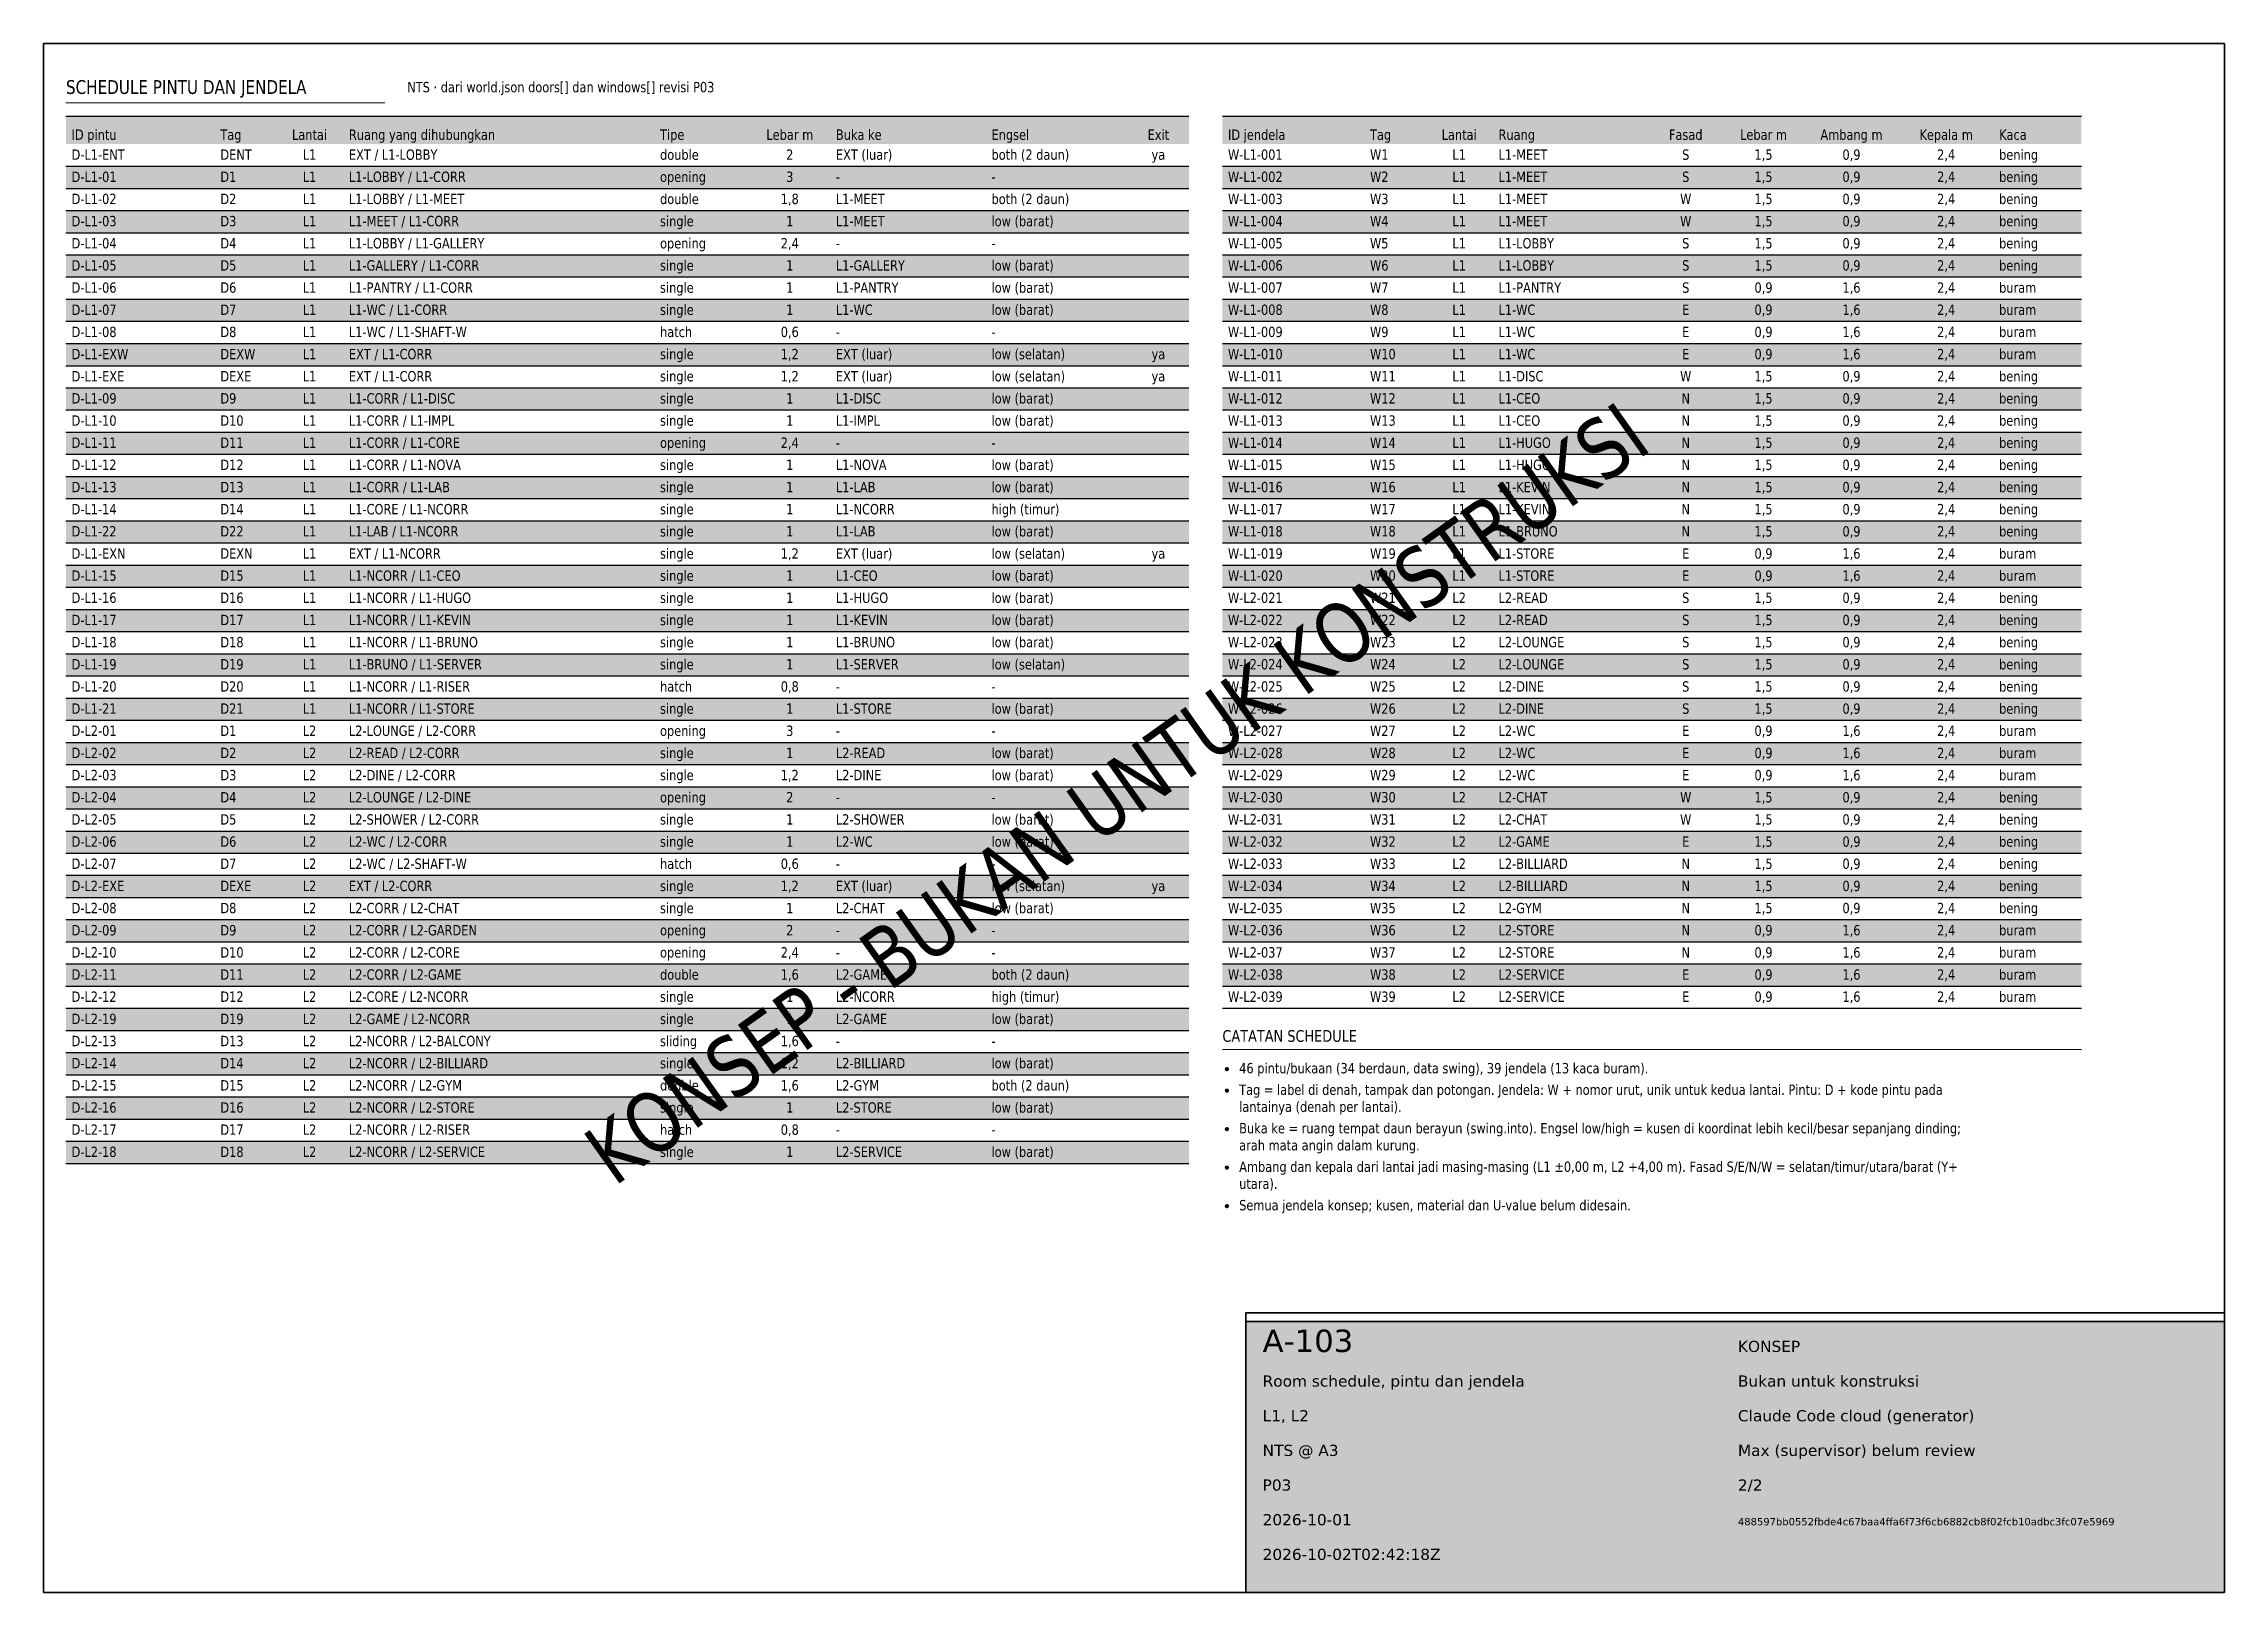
# Paper-space layout 'A-103-2' of a CAD drawing. Header units: millimetres. Extents: x 20 to 410, y 10 to 287.
import ezdxf
from ezdxf.enums import TextEntityAlignment as Align

# ---------------------------------------------------------------- set-up
doc = ezdxf.new("R2010")
doc.units = ezdxf.units.MM
for name, color, linetype, lineweight, true_color in [('A-ANNO-NOTE', 7, 'Continuous', 18, 0x22302a), ('A-ANNO-TTLB', 7, 'Continuous', 35, 0x1f4d3a), ('A-ANNO-WMRK', 7, 'Continuous', 13, 0xe8eeea)]:
    doc.layers.add(name, color=color, linetype=linetype, lineweight=lineweight, true_color=true_color)
doc.layers.add('A-ANNO-SCHD', color=7, linetype='Continuous')
doc.styles.add('KR-SANS', font='DejaVuSans.ttf', dxfattribs={"width": 0.8})

psp = doc.layouts.new('A-103-2')

# ---------------------------------------------------------------- texts
at = {"layer": 'A-ANNO-NOTE', "color": 119, "true_color": 0x1f4d3a, "style": 'KR-SANS', "width": 0.8}
for s, height, p in [('SCHEDULE PINTU DAN JENDELA', 2.4694, (24, 278)), ('CATATAN SCHEDULE', 2.099, (230.81, 108.47))]:
    psp.add_text(s, height=height, dxfattribs=at).set_placement(p)
at = {"layer": 'A-ANNO-NOTE', "color": 250, "true_color": 0x22302a, "style": 'KR-SANS', "width": 0.8}
for s, height, p in [('NTS · dari world.json doors[] dan windows[] revisi P03', 1.8521, (85.03, 278.3)), ('46 pintu/bukaan (34 berdaun, data swing), 39 jendela (13 kaca buram).', 1.8521, (233.81, 102.83)), ('Tag = label di denah, tampak dan potongan. Jendela: W + nomor urut, unik untuk kedua lantai. Pintu: D + kode pintu pada', 1.85208, (233.81, 98.98)), ('lantainya (denah per lantai).', 1.8521, (233.81, 95.94)), ('Buka ke = ruang tempat daun berayun (swing.into). Engsel low/high = kusen di koordinat lebih kecil/besar sepanjang dinding;', 1.85208, (233.81, 92.1)), ('arah mata angin dalam kurung.', 1.8521, (233.81, 89.05)), ('Ambang dan kepala dari lantai jadi masing-masing (L1 ±0,00 m, L2 +4,00 m). Fasad S/E/N/W = selatan/timur/utara/barat (Y+', 1.85208, (233.81, 85.21)), ('utara).', 1.852, (233.81, 82.17)), ('Semua jendela konsep; kusen, material dan U-value belum didesain.', 1.8521, (233.81, 78.33))]:
    psp.add_text(s, height=height, dxfattribs=at).set_placement(p)
at = {"layer": 'A-ANNO-SCHD', "color": 119, "true_color": 0x1f4d3a, "style": 'KR-SANS', "width": 0.8}
for s, height, p in [('ID pintu', 1.852, (25, 269.79)), ('Tag', 1.852, (51.61, 269.79)), ('Ruang yang dihubungkan', 1.8521, (74.6, 269.79)), ('Tipe', 1.852, (130.24, 269.79)), ('Buka ke', 1.852, (161.69, 269.79)), ('Engsel', 1.852, (189.52, 269.79)), ('ID jendela', 1.852, (231.81, 269.79)), ('Tag', 1.852, (257.21, 269.79)), ('Ruang', 1.852, (280.19, 269.79)), ('Kaca', 1.852, (369.71, 269.79)), ('D-L1-ENT', 1.852, (25, 266.22)), ('W-L1-001', 1.852, (231.81, 266.22)), ('D-L1-01', 1.852, (25, 262.26)), ('W-L1-002', 1.852, (231.81, 262.26)), ('D-L1-02', 1.852, (25, 258.3)), ('W-L1-003', 1.852, (231.81, 258.3)), ('D-L1-03', 1.852, (25, 254.33)), ('W-L1-004', 1.852, (231.81, 254.33)), ('D-L1-04', 1.852, (25, 250.37)), ('W-L1-005', 1.852, (231.81, 250.37)), ('D-L1-05', 1.852, (25, 246.41)), ('W-L1-006', 1.852, (231.81, 246.41)), ('D-L1-06', 1.852, (25, 242.44)), ('W-L1-007', 1.852, (231.81, 242.44)), ('D-L1-07', 1.852, (25, 238.48)), ('W-L1-008', 1.852, (231.81, 238.48)), ('D-L1-08', 1.852, (25, 234.52)), ('W-L1-009', 1.852, (231.81, 234.52)), ('D-L1-EXW', 1.852, (25, 230.55)), ('W-L1-010', 1.852, (231.81, 230.55)), ('D-L1-EXE', 1.852, (25, 226.59)), ('W-L1-011', 1.852, (231.81, 226.59)), ('D-L1-09', 1.852, (25, 222.63)), ('W-L1-012', 1.852, (231.81, 222.63)), ('D-L1-10', 1.852, (25, 218.66)), ('W-L1-013', 1.852, (231.81, 218.66)), ('D-L1-11', 1.852, (25, 214.7)), ('W-L1-014', 1.852, (231.81, 214.7)), ('D-L1-12', 1.852, (25, 210.74)), ('W-L1-015', 1.852, (231.81, 210.74)), ('D-L1-13', 1.852, (25, 206.77)), ('W-L1-016', 1.852, (231.81, 206.77)), ('D-L1-14', 1.852, (25, 202.81)), ('W-L1-017', 1.852, (231.81, 202.81)), ('D-L1-22', 1.852, (25, 198.85)), ('W-L1-018', 1.852, (231.81, 198.85)), ('D-L1-EXN', 1.852, (25, 194.88)), ('W-L1-019', 1.852, (231.81, 194.88)), ('D-L1-15', 1.852, (25, 190.92)), ('W-L1-020', 1.852, (231.81, 190.92)), ('D-L1-16', 1.852, (25, 186.96)), ('W-L2-021', 1.852, (231.81, 186.96)), ('D-L1-17', 1.852, (25, 182.99)), ('W-L2-022', 1.852, (231.81, 182.99)), ('D-L1-18', 1.852, (25, 179.03)), ('W-L2-023', 1.852, (231.81, 179.03)), ('D-L1-19', 1.852, (25, 175.07)), ('W-L2-024', 1.852, (231.81, 175.07)), ('D-L1-20', 1.852, (25, 171.1)), ('W-L2-025', 1.852, (231.81, 171.1)), ('D-L1-21', 1.852, (25, 167.14)), ('W-L2-026', 1.852, (231.81, 167.14)), ('D-L2-01', 1.852, (25, 163.18)), ('W-L2-027', 1.852, (231.81, 163.18)), ('D-L2-02', 1.852, (25, 159.21)), ('W-L2-028', 1.852, (231.81, 159.21)), ('D-L2-03', 1.852, (25, 155.25)), ('W-L2-029', 1.852, (231.81, 155.25)), ('D-L2-04', 1.852, (25, 151.29)), ('W-L2-030', 1.852, (231.81, 151.29)), ('D-L2-05', 1.852, (25, 147.32)), ('W-L2-031', 1.852, (231.81, 147.32)), ('D-L2-06', 1.852, (25, 143.36)), ('W-L2-032', 1.852, (231.81, 143.36)), ('D-L2-07', 1.852, (25, 139.4)), ('W-L2-033', 1.852, (231.81, 139.4)), ('D-L2-EXE', 1.852, (25, 135.43)), ('W-L2-034', 1.852, (231.81, 135.43)), ('D-L2-08', 1.852, (25, 131.47)), ('W-L2-035', 1.852, (231.81, 131.47)), ('D-L2-09', 1.852, (25, 127.51)), ('W-L2-036', 1.852, (231.81, 127.51)), ('D-L2-10', 1.852, (25, 123.54)), ('W-L2-037', 1.852, (231.81, 123.54)), ('D-L2-11', 1.852, (25, 119.58)), ('W-L2-038', 1.852, (231.81, 119.58)), ('D-L2-12', 1.852, (25, 115.62)), ('W-L2-039', 1.852, (231.81, 115.62)), ('D-L2-19', 1.852, (25, 111.65)), ('D-L2-13', 1.852, (25, 107.69)), ('D-L2-14', 1.852, (25, 103.73)), ('D-L2-15', 1.852, (25, 99.76)), ('D-L2-16', 1.852, (25, 95.8)), ('D-L2-17', 1.852, (25, 91.84)), ('D-L2-18', 1.852, (25, 87.87))]:
    psp.add_text(s, height=height, dxfattribs=at).set_placement(p)
for s, p in [('Lantai', (67.55, 269.79)), ('Lebar m', (153.44, 269.79)), ('Exit', (219.36, 269.79)), ('Lantai', (273.15, 269.79)), ('Fasad', (313.67, 269.79)), ('Lebar m', (327.58, 269.79)), ('Ambang m', (343.31, 269.79)), ('Kepala m', (360.24, 269.79))]:
    psp.add_text(s, height=1.852, dxfattribs=at).set_placement(p, align=Align.CENTER)
at = {"layer": 'A-ANNO-SCHD', "color": 250, "true_color": 0x22302a, "style": 'KR-SANS', "width": 0.8}
for s, height, p in [('DENT', 1.852, (51.61, 266.22)), ('EXT / L1-LOBBY', 1.8521, (74.6, 266.22)), ('double', 1.852, (130.24, 266.22)), ('EXT (luar)', 1.852, (161.69, 266.22)), ('both (2 daun)', 1.8521, (189.52, 266.22)), ('W1', 1.852, (257.21, 266.22)), ('L1-MEET', 1.852, (280.19, 266.22)), ('bening', 1.852, (369.71, 266.22)), ('D1', 1.852, (51.61, 262.26)), ('L1-LOBBY / L1-CORR', 1.8521, (74.6, 262.26)), ('opening', 1.852, (130.24, 262.26)), ('-', 1.85, (161.69, 262.26)), ('-', 1.85, (189.52, 262.26)), ('W2', 1.852, (257.21, 262.26)), ('L1-MEET', 1.852, (280.19, 262.26)), ('bening', 1.852, (369.71, 262.26)), ('D2', 1.852, (51.61, 258.3)), ('L1-LOBBY / L1-MEET', 1.8521, (74.6, 258.3)), ('double', 1.852, (130.24, 258.3)), ('L1-MEET', 1.852, (161.69, 258.3)), ('both (2 daun)', 1.8521, (189.52, 258.3)), ('W3', 1.852, (257.21, 258.3)), ('L1-MEET', 1.852, (280.19, 258.3)), ('bening', 1.852, (369.71, 258.3)), ('D3', 1.852, (51.61, 254.33)), ('L1-MEET / L1-CORR', 1.8521, (74.6, 254.33)), ('single', 1.852, (130.24, 254.33)), ('L1-MEET', 1.852, (161.69, 254.33)), ('low (barat)', 1.8521, (189.52, 254.33)), ('W4', 1.852, (257.21, 254.33)), ('L1-MEET', 1.852, (280.19, 254.33)), ('bening', 1.852, (369.71, 254.33)), ('D4', 1.852, (51.61, 250.37)), ('L1-LOBBY / L1-GALLERY', 1.8521, (74.6, 250.37)), ('opening', 1.852, (130.24, 250.37)), ('-', 1.85, (161.69, 250.37)), ('-', 1.85, (189.52, 250.37)), ('W5', 1.852, (257.21, 250.37)), ('L1-LOBBY', 1.852, (280.19, 250.37)), ('bening', 1.852, (369.71, 250.37)), ('D5', 1.852, (51.61, 246.41)), ('L1-GALLERY / L1-CORR', 1.8521, (74.6, 246.41)), ('single', 1.852, (130.24, 246.41)), ('L1-GALLERY', 1.852, (161.69, 246.41)), ('low (barat)', 1.8521, (189.52, 246.41)), ('W6', 1.852, (257.21, 246.41)), ('L1-LOBBY', 1.852, (280.19, 246.41)), ('bening', 1.852, (369.71, 246.41)), ('D6', 1.852, (51.61, 242.44)), ('L1-PANTRY / L1-CORR', 1.8521, (74.6, 242.44)), ('single', 1.852, (130.24, 242.44)), ('L1-PANTRY', 1.852, (161.69, 242.44)), ('low (barat)', 1.8521, (189.52, 242.44)), ('W7', 1.852, (257.21, 242.44)), ('L1-PANTRY', 1.852, (280.19, 242.44)), ('buram', 1.852, (369.71, 242.44)), ('D7', 1.852, (51.61, 238.48)), ('L1-WC / L1-CORR', 1.8521, (74.6, 238.48)), ('single', 1.852, (130.24, 238.48)), ('L1-WC', 1.852, (161.69, 238.48)), ('low (barat)', 1.8521, (189.52, 238.48)), ('W8', 1.852, (257.21, 238.48)), ('L1-WC', 1.852, (280.19, 238.48)), ('buram', 1.852, (369.71, 238.48)), ('D8', 1.852, (51.61, 234.52)), ('L1-WC / L1-SHAFT-W', 1.8521, (74.6, 234.52)), ('hatch', 1.852, (130.24, 234.52)), ('-', 1.85, (161.69, 234.52)), ('-', 1.85, (189.52, 234.52)), ('W9', 1.852, (257.21, 234.52)), ('L1-WC', 1.852, (280.19, 234.52)), ('buram', 1.852, (369.71, 234.52)), ('DEXW', 1.852, (51.61, 230.55)), ('EXT / L1-CORR', 1.8521, (74.6, 230.55)), ('single', 1.852, (130.24, 230.55)), ('EXT (luar)', 1.852, (161.69, 230.55)), ('low (selatan)', 1.8521, (189.52, 230.55)), ('W10', 1.852, (257.21, 230.55)), ('L1-WC', 1.852, (280.19, 230.55)), ('buram', 1.852, (369.71, 230.55)), ('DEXE', 1.852, (51.61, 226.59)), ('EXT / L1-CORR', 1.8521, (74.6, 226.59)), ('single', 1.852, (130.24, 226.59)), ('EXT (luar)', 1.852, (161.69, 226.59)), ('low (selatan)', 1.8521, (189.52, 226.59)), ('W11', 1.852, (257.21, 226.59)), ('L1-DISC', 1.852, (280.19, 226.59)), ('bening', 1.852, (369.71, 226.59)), ('D9', 1.852, (51.61, 222.63)), ('L1-CORR / L1-DISC', 1.8521, (74.6, 222.63)), ('single', 1.852, (130.24, 222.63)), ('L1-DISC', 1.852, (161.69, 222.63)), ('low (barat)', 1.8521, (189.52, 222.63)), ('W12', 1.852, (257.21, 222.63)), ('L1-CEO', 1.852, (280.19, 222.63)), ('bening', 1.852, (369.71, 222.63)), ('D10', 1.852, (51.61, 218.66)), ('L1-CORR / L1-IMPL', 1.8521, (74.6, 218.66)), ('single', 1.852, (130.24, 218.66)), ('L1-IMPL', 1.852, (161.69, 218.66)), ('low (barat)', 1.8521, (189.52, 218.66)), ('W13', 1.852, (257.21, 218.66)), ('L1-CEO', 1.852, (280.19, 218.66)), ('bening', 1.852, (369.71, 218.66)), ('D11', 1.852, (51.61, 214.7)), ('L1-CORR / L1-CORE', 1.8521, (74.6, 214.7)), ('opening', 1.852, (130.24, 214.7)), ('-', 1.85, (161.69, 214.7)), ('-', 1.85, (189.52, 214.7)), ('W14', 1.852, (257.21, 214.7)), ('L1-HUGO', 1.852, (280.19, 214.7)), ('bening', 1.852, (369.71, 214.7)), ('D12', 1.852, (51.61, 210.74)), ('L1-CORR / L1-NOVA', 1.8521, (74.6, 210.74)), ('single', 1.852, (130.24, 210.74)), ('L1-NOVA', 1.852, (161.69, 210.74)), ('low (barat)', 1.8521, (189.52, 210.74)), ('W15', 1.852, (257.21, 210.74)), ('L1-HUGO', 1.852, (280.19, 210.74)), ('bening', 1.852, (369.71, 210.74)), ('D13', 1.852, (51.61, 206.77)), ('L1-CORR / L1-LAB', 1.8521, (74.6, 206.77)), ('single', 1.852, (130.24, 206.77)), ('L1-LAB', 1.852, (161.69, 206.77)), ('low (barat)', 1.8521, (189.52, 206.77)), ('W16', 1.852, (257.21, 206.77)), ('L1-KEVIN', 1.852, (280.19, 206.77)), ('bening', 1.852, (369.71, 206.77)), ('D14', 1.852, (51.61, 202.81)), ('L1-CORE / L1-NCORR', 1.8521, (74.6, 202.81)), ('single', 1.852, (130.24, 202.81)), ('L1-NCORR', 1.852, (161.69, 202.81)), ('high (timur)', 1.8521, (189.52, 202.81)), ('W17', 1.852, (257.21, 202.81)), ('L1-KEVIN', 1.852, (280.19, 202.81)), ('bening', 1.852, (369.71, 202.81)), ('D22', 1.852, (51.61, 198.85)), ('L1-LAB / L1-NCORR', 1.8521, (74.6, 198.85)), ('single', 1.852, (130.24, 198.85)), ('L1-LAB', 1.852, (161.69, 198.85)), ('low (barat)', 1.8521, (189.52, 198.85)), ('W18', 1.852, (257.21, 198.85)), ('L1-BRUNO', 1.852, (280.19, 198.85)), ('bening', 1.852, (369.71, 198.85)), ('DEXN', 1.852, (51.61, 194.88)), ('EXT / L1-NCORR', 1.8521, (74.6, 194.88)), ('single', 1.852, (130.24, 194.88)), ('EXT (luar)', 1.852, (161.69, 194.88)), ('low (selatan)', 1.8521, (189.52, 194.88)), ('W19', 1.852, (257.21, 194.88)), ('L1-STORE', 1.852, (280.19, 194.88)), ('buram', 1.852, (369.71, 194.88)), ('D15', 1.852, (51.61, 190.92)), ('L1-NCORR / L1-CEO', 1.8521, (74.6, 190.92)), ('single', 1.852, (130.24, 190.92)), ('L1-CEO', 1.852, (161.69, 190.92)), ('low (barat)', 1.8521, (189.52, 190.92)), ('W20', 1.852, (257.21, 190.92)), ('L1-STORE', 1.852, (280.19, 190.92)), ('buram', 1.852, (369.71, 190.92)), ('D16', 1.852, (51.61, 186.96)), ('L1-NCORR / L1-HUGO', 1.8521, (74.6, 186.96)), ('single', 1.852, (130.24, 186.96)), ('L1-HUGO', 1.852, (161.69, 186.96)), ('low (barat)', 1.8521, (189.52, 186.96)), ('W21', 1.852, (257.21, 186.96)), ('L2-READ', 1.852, (280.19, 186.96)), ('bening', 1.852, (369.71, 186.96)), ('D17', 1.852, (51.61, 182.99)), ('L1-NCORR / L1-KEVIN', 1.8521, (74.6, 182.99)), ('single', 1.852, (130.24, 182.99)), ('L1-KEVIN', 1.852, (161.69, 182.99)), ('low (barat)', 1.8521, (189.52, 182.99)), ('W22', 1.852, (257.21, 182.99)), ('L2-READ', 1.852, (280.19, 182.99)), ('bening', 1.852, (369.71, 182.99)), ('D18', 1.852, (51.61, 179.03)), ('L1-NCORR / L1-BRUNO', 1.8521, (74.6, 179.03)), ('single', 1.852, (130.24, 179.03)), ('L1-BRUNO', 1.852, (161.69, 179.03)), ('low (barat)', 1.8521, (189.52, 179.03)), ('W23', 1.852, (257.21, 179.03)), ('L2-LOUNGE', 1.852, (280.19, 179.03)), ('bening', 1.852, (369.71, 179.03)), ('D19', 1.852, (51.61, 175.07)), ('L1-BRUNO / L1-SERVER', 1.8521, (74.6, 175.07)), ('single', 1.852, (130.24, 175.07)), ('L1-SERVER', 1.852, (161.69, 175.07)), ('low (selatan)', 1.8521, (189.52, 175.07)), ('W24', 1.852, (257.21, 175.07)), ('L2-LOUNGE', 1.852, (280.19, 175.07)), ('bening', 1.852, (369.71, 175.07)), ('D20', 1.852, (51.61, 171.1)), ('L1-NCORR / L1-RISER', 1.8521, (74.6, 171.1)), ('hatch', 1.852, (130.24, 171.1)), ('-', 1.85, (161.69, 171.1)), ('-', 1.85, (189.52, 171.1)), ('W25', 1.852, (257.21, 171.1)), ('L2-DINE', 1.852, (280.19, 171.1)), ('bening', 1.852, (369.71, 171.1)), ('D21', 1.852, (51.61, 167.14)), ('L1-NCORR / L1-STORE', 1.8521, (74.6, 167.14)), ('single', 1.852, (130.24, 167.14)), ('L1-STORE', 1.852, (161.69, 167.14)), ('low (barat)', 1.8521, (189.52, 167.14)), ('W26', 1.852, (257.21, 167.14)), ('L2-DINE', 1.852, (280.19, 167.14)), ('bening', 1.852, (369.71, 167.14)), ('D1', 1.852, (51.61, 163.18)), ('L2-LOUNGE / L2-CORR', 1.8521, (74.6, 163.18)), ('opening', 1.852, (130.24, 163.18)), ('-', 1.85, (161.69, 163.18)), ('-', 1.85, (189.52, 163.18)), ('W27', 1.852, (257.21, 163.18)), ('L2-WC', 1.852, (280.19, 163.18)), ('buram', 1.852, (369.71, 163.18)), ('D2', 1.852, (51.61, 159.21)), ('L2-READ / L2-CORR', 1.8521, (74.6, 159.21)), ('single', 1.852, (130.24, 159.21)), ('L2-READ', 1.852, (161.69, 159.21)), ('low (barat)', 1.8521, (189.52, 159.21)), ('W28', 1.852, (257.21, 159.21)), ('L2-WC', 1.852, (280.19, 159.21)), ('buram', 1.852, (369.71, 159.21)), ('D3', 1.852, (51.61, 155.25)), ('L2-DINE / L2-CORR', 1.8521, (74.6, 155.25)), ('single', 1.852, (130.24, 155.25)), ('L2-DINE', 1.852, (161.69, 155.25)), ('low (barat)', 1.8521, (189.52, 155.25)), ('W29', 1.852, (257.21, 155.25)), ('L2-WC', 1.852, (280.19, 155.25)), ('buram', 1.852, (369.71, 155.25)), ('D4', 1.852, (51.61, 151.29)), ('L2-LOUNGE / L2-DINE', 1.8521, (74.6, 151.29)), ('opening', 1.852, (130.24, 151.29)), ('W30', 1.852, (257.21, 151.29)), ('L2-CHAT', 1.852, (280.19, 151.29)), ('bening', 1.852, (369.71, 151.29)), ('D5', 1.852, (51.61, 147.32)), ('L2-SHOWER / L2-CORR', 1.8521, (74.6, 147.32)), ('single', 1.852, (130.24, 147.32)), ('-', 1.85, (161.69, 151.29)), ('L2-SHOWER', 1.852, (161.69, 147.32)), ('-', 1.85, (189.52, 151.29)), ('low (barat)', 1.8521, (189.52, 147.32)), ('W31', 1.852, (257.21, 147.32)), ('L2-CHAT', 1.852, (280.19, 147.32)), ('bening', 1.852, (369.71, 147.32)), ('D6', 1.852, (51.61, 143.36)), ('L2-WC / L2-CORR', 1.8521, (74.6, 143.36)), ('single', 1.852, (130.24, 143.36)), ('L2-WC', 1.852, (161.69, 143.36)), ('low (barat)', 1.8521, (189.52, 143.36)), ('W32', 1.852, (257.21, 143.36)), ('L2-GAME', 1.852, (280.19, 143.36)), ('bening', 1.852, (369.71, 143.36)), ('D7', 1.852, (51.61, 139.4)), ('L2-WC / L2-SHAFT-W', 1.8521, (74.6, 139.4)), ('hatch', 1.852, (130.24, 139.4)), ('W33', 1.852, (257.21, 139.4)), ('L2-BILLIARD', 1.8521, (280.19, 139.4)), ('bening', 1.852, (369.71, 139.4)), ('DEXE', 1.852, (51.61, 135.43)), ('EXT / L2-CORR', 1.8521, (74.6, 135.43)), ('single', 1.852, (130.24, 135.43)), ('-', 1.85, (161.69, 139.4)), ('EXT (luar)', 1.852, (161.69, 135.43)), ('-', 1.85, (189.52, 139.4)), ('low (selatan)', 1.8521, (189.52, 135.43)), ('W34', 1.852, (257.21, 135.43)), ('L2-BILLIARD', 1.8521, (280.19, 135.43)), ('bening', 1.852, (369.71, 135.43)), ('D8', 1.852, (51.61, 131.47)), ('L2-CORR / L2-CHAT', 1.8521, (74.6, 131.47)), ('single', 1.852, (130.24, 131.47)), ('L2-CHAT', 1.852, (161.69, 131.47)), ('low (barat)', 1.8521, (189.52, 131.47)), ('W35', 1.852, (257.21, 131.47)), ('L2-GYM', 1.852, (280.19, 131.47)), ('bening', 1.852, (369.71, 131.47)), ('D9', 1.852, (51.61, 127.51)), ('L2-CORR / L2-GARDEN', 1.8521, (74.6, 127.51)), ('opening', 1.852, (130.24, 127.51)), ('W36', 1.852, (257.21, 127.51)), ('L2-STORE', 1.852, (280.19, 127.51)), ('buram', 1.852, (369.71, 127.51)), ('D10', 1.852, (51.61, 123.54)), ('L2-CORR / L2-CORE', 1.8521, (74.6, 123.54)), ('opening', 1.852, (130.24, 123.54)), ('-', 1.85, (161.69, 127.51)), ('-', 1.85, (189.52, 127.51)), ('W37', 1.852, (257.21, 123.54)), ('L2-STORE', 1.852, (280.19, 123.54)), ('buram', 1.852, (369.71, 123.54)), ('D11', 1.852, (51.61, 119.58)), ('L2-CORR / L2-GAME', 1.8521, (74.6, 119.58)), ('double', 1.852, (130.24, 119.58)), ('-', 1.85, (161.69, 123.54)), ('L2-GAME', 1.852, (161.69, 119.58)), ('-', 1.85, (189.52, 123.54)), ('both (2 daun)', 1.8521, (189.52, 119.58)), ('W38', 1.852, (257.21, 119.58)), ('L2-SERVICE', 1.852, (280.19, 119.58)), ('buram', 1.852, (369.71, 119.58)), ('D12', 1.852, (51.61, 115.62)), ('L2-CORE / L2-NCORR', 1.8521, (74.6, 115.62)), ('single', 1.852, (130.24, 115.62)), ('L2-NCORR', 1.852, (161.69, 115.62)), ('high (timur)', 1.8521, (189.52, 115.62)), ('W39', 1.852, (257.21, 115.62)), ('L2-SERVICE', 1.852, (280.19, 115.62)), ('buram', 1.852, (369.71, 115.62)), ('D19', 1.852, (51.61, 111.65)), ('L2-GAME / L2-NCORR', 1.8521, (74.6, 111.65)), ('single', 1.852, (130.24, 111.65)), ('L2-GAME', 1.852, (161.69, 111.65)), ('low (barat)', 1.8521, (189.52, 111.65)), ('D13', 1.852, (51.61, 107.69)), ('L2-NCORR / L2-BALCONY', 1.8521, (74.6, 107.69)), ('sliding', 1.852, (130.24, 107.69)), ('D14', 1.852, (51.61, 103.73)), ('L2-NCORR / L2-BILLIARD', 1.8521, (74.6, 103.73)), ('single', 1.852, (130.24, 103.73)), ('-', 1.85, (161.69, 107.69)), ('L2-BILLIARD', 1.8521, (161.69, 103.73)), ('-', 1.85, (189.52, 107.69)), ('low (barat)', 1.8521, (189.52, 103.73)), ('D15', 1.852, (51.61, 99.76)), ('L2-NCORR / L2-GYM', 1.8521, (74.6, 99.76)), ('double', 1.852, (130.24, 99.76)), ('L2-GYM', 1.852, (161.69, 99.76)), ('both (2 daun)', 1.8521, (189.52, 99.76)), ('D16', 1.852, (51.61, 95.8)), ('L2-NCORR / L2-STORE', 1.8521, (74.6, 95.8)), ('single', 1.852, (130.24, 95.8)), ('L2-STORE', 1.852, (161.69, 95.8)), ('low (barat)', 1.8521, (189.52, 95.8)), ('D17', 1.852, (51.61, 91.84)), ('L2-NCORR / L2-RISER', 1.8521, (74.6, 91.84)), ('hatch', 1.852, (130.24, 91.84)), ('D18', 1.852, (51.61, 87.87)), ('L2-NCORR / L2-SERVICE', 1.8521, (74.6, 87.87)), ('single', 1.852, (130.24, 87.87)), ('-', 1.85, (161.69, 91.84)), ('L2-SERVICE', 1.852, (161.69, 87.87)), ('-', 1.85, (189.52, 91.84)), ('low (barat)', 1.8521, (189.52, 87.87))]:
    psp.add_text(s, height=height, dxfattribs=at).set_placement(p)
for s, height, p in [('L1', 1.852, (67.55, 266.22)), ('2', 1.85, (153.44, 266.22)), ('ya', 1.852, (219.36, 266.22)), ('L1', 1.852, (273.15, 266.22)), ('S', 1.85, (313.67, 266.22)), ('1,5', 1.852, (327.58, 266.22)), ('0,9', 1.852, (343.31, 266.22)), ('2,4', 1.852, (360.24, 266.22)), ('L1', 1.852, (67.55, 262.26)), ('3', 1.85, (153.44, 262.26)), ('L1', 1.852, (273.15, 262.26)), ('S', 1.85, (313.67, 262.26)), ('1,5', 1.852, (327.58, 262.26)), ('0,9', 1.852, (343.31, 262.26)), ('2,4', 1.852, (360.24, 262.26)), ('L1', 1.852, (67.55, 258.3)), ('1,8', 1.852, (153.44, 258.3)), ('L1', 1.852, (273.15, 258.3)), ('W', 1.85, (313.67, 258.3)), ('1,5', 1.852, (327.58, 258.3)), ('0,9', 1.852, (343.31, 258.3)), ('2,4', 1.852, (360.24, 258.3)), ('L1', 1.852, (67.55, 254.33)), ('1', 1.85, (153.44, 254.33)), ('L1', 1.852, (273.15, 254.33)), ('W', 1.85, (313.67, 254.33)), ('1,5', 1.852, (327.58, 254.33)), ('0,9', 1.852, (343.31, 254.33)), ('2,4', 1.852, (360.24, 254.33)), ('L1', 1.852, (67.55, 250.37)), ('2,4', 1.852, (153.44, 250.37)), ('L1', 1.852, (273.15, 250.37)), ('S', 1.85, (313.67, 250.37)), ('1,5', 1.852, (327.58, 250.37)), ('0,9', 1.852, (343.31, 250.37)), ('2,4', 1.852, (360.24, 250.37)), ('L1', 1.852, (67.55, 246.41)), ('1', 1.85, (153.44, 246.41)), ('L1', 1.852, (273.15, 246.41)), ('S', 1.85, (313.67, 246.41)), ('1,5', 1.852, (327.58, 246.41)), ('0,9', 1.852, (343.31, 246.41)), ('2,4', 1.852, (360.24, 246.41)), ('L1', 1.852, (67.55, 242.44)), ('1', 1.85, (153.44, 242.44)), ('L1', 1.852, (273.15, 242.44)), ('S', 1.85, (313.67, 242.44)), ('0,9', 1.852, (327.58, 242.44)), ('1,6', 1.852, (343.31, 242.44)), ('2,4', 1.852, (360.24, 242.44)), ('L1', 1.852, (67.55, 238.48)), ('1', 1.85, (153.44, 238.48)), ('L1', 1.852, (273.15, 238.48)), ('E', 1.85, (313.67, 238.48)), ('0,9', 1.852, (327.58, 238.48)), ('1,6', 1.852, (343.31, 238.48)), ('2,4', 1.852, (360.24, 238.48)), ('L1', 1.852, (67.55, 234.52)), ('0,6', 1.852, (153.44, 234.52)), ('L1', 1.852, (273.15, 234.52)), ('E', 1.85, (313.67, 234.52)), ('0,9', 1.852, (327.58, 234.52)), ('1,6', 1.852, (343.31, 234.52)), ('2,4', 1.852, (360.24, 234.52)), ('L1', 1.852, (67.55, 230.55)), ('1,2', 1.852, (153.44, 230.55)), ('ya', 1.852, (219.36, 230.55)), ('L1', 1.852, (273.15, 230.55)), ('E', 1.85, (313.67, 230.55)), ('0,9', 1.852, (327.58, 230.55)), ('1,6', 1.852, (343.31, 230.55)), ('2,4', 1.852, (360.24, 230.55)), ('L1', 1.852, (67.55, 226.59)), ('1,2', 1.852, (153.44, 226.59)), ('ya', 1.852, (219.36, 226.59)), ('L1', 1.852, (273.15, 226.59)), ('W', 1.85, (313.67, 226.59)), ('1,5', 1.852, (327.58, 226.59)), ('0,9', 1.852, (343.31, 226.59)), ('2,4', 1.852, (360.24, 226.59)), ('L1', 1.852, (67.55, 222.63)), ('1', 1.85, (153.44, 222.63)), ('L1', 1.852, (273.15, 222.63)), ('N', 1.85, (313.67, 222.63)), ('1,5', 1.852, (327.58, 222.63)), ('0,9', 1.852, (343.31, 222.63)), ('2,4', 1.852, (360.24, 222.63)), ('L1', 1.852, (67.55, 218.66)), ('1', 1.85, (153.44, 218.66)), ('L1', 1.852, (273.15, 218.66)), ('N', 1.85, (313.67, 218.66)), ('1,5', 1.852, (327.58, 218.66)), ('0,9', 1.852, (343.31, 218.66)), ('2,4', 1.852, (360.24, 218.66)), ('L1', 1.852, (67.55, 214.7)), ('2,4', 1.852, (153.44, 214.7)), ('L1', 1.852, (273.15, 214.7)), ('N', 1.85, (313.67, 214.7)), ('1,5', 1.852, (327.58, 214.7)), ('0,9', 1.852, (343.31, 214.7)), ('2,4', 1.852, (360.24, 214.7)), ('L1', 1.852, (67.55, 210.74)), ('1', 1.85, (153.44, 210.74)), ('L1', 1.852, (273.15, 210.74)), ('N', 1.85, (313.67, 210.74)), ('1,5', 1.852, (327.58, 210.74)), ('0,9', 1.852, (343.31, 210.74)), ('2,4', 1.852, (360.24, 210.74)), ('L1', 1.852, (67.55, 206.77)), ('1', 1.85, (153.44, 206.77)), ('L1', 1.852, (273.15, 206.77)), ('N', 1.85, (313.67, 206.77)), ('1,5', 1.852, (327.58, 206.77)), ('0,9', 1.852, (343.31, 206.77)), ('2,4', 1.852, (360.24, 206.77)), ('L1', 1.852, (67.55, 202.81)), ('1', 1.85, (153.44, 202.81)), ('L1', 1.852, (273.15, 202.81)), ('N', 1.85, (313.67, 202.81)), ('1,5', 1.852, (327.58, 202.81)), ('0,9', 1.852, (343.31, 202.81)), ('2,4', 1.852, (360.24, 202.81)), ('L1', 1.852, (67.55, 198.85)), ('1', 1.85, (153.44, 198.85)), ('L1', 1.852, (273.15, 198.85)), ('N', 1.85, (313.67, 198.85)), ('1,5', 1.852, (327.58, 198.85)), ('0,9', 1.852, (343.31, 198.85)), ('2,4', 1.852, (360.24, 198.85)), ('L1', 1.852, (67.55, 194.88)), ('1,2', 1.852, (153.44, 194.88)), ('ya', 1.852, (219.36, 194.88)), ('L1', 1.852, (273.15, 194.88)), ('E', 1.85, (313.67, 194.88)), ('0,9', 1.852, (327.58, 194.88)), ('1,6', 1.852, (343.31, 194.88)), ('2,4', 1.852, (360.24, 194.88)), ('L1', 1.852, (67.55, 190.92)), ('1', 1.85, (153.44, 190.92)), ('L1', 1.852, (273.15, 190.92)), ('E', 1.85, (313.67, 190.92)), ('0,9', 1.852, (327.58, 190.92)), ('1,6', 1.852, (343.31, 190.92)), ('2,4', 1.852, (360.24, 190.92)), ('L1', 1.852, (67.55, 186.96)), ('1', 1.85, (153.44, 186.96)), ('L2', 1.852, (273.15, 186.96)), ('S', 1.85, (313.67, 186.96)), ('1,5', 1.852, (327.58, 186.96)), ('0,9', 1.852, (343.31, 186.96)), ('2,4', 1.852, (360.24, 186.96)), ('L1', 1.852, (67.55, 182.99)), ('1', 1.85, (153.44, 182.99)), ('L2', 1.852, (273.15, 182.99)), ('S', 1.85, (313.67, 182.99)), ('1,5', 1.852, (327.58, 182.99)), ('0,9', 1.852, (343.31, 182.99)), ('2,4', 1.852, (360.24, 182.99)), ('L1', 1.852, (67.55, 179.03)), ('1', 1.85, (153.44, 179.03)), ('L2', 1.852, (273.15, 179.03)), ('S', 1.85, (313.67, 179.03)), ('1,5', 1.852, (327.58, 179.03)), ('0,9', 1.852, (343.31, 179.03)), ('2,4', 1.852, (360.24, 179.03)), ('L1', 1.852, (67.55, 175.07)), ('1', 1.85, (153.44, 175.07)), ('L2', 1.852, (273.15, 175.07)), ('S', 1.85, (313.67, 175.07)), ('1,5', 1.852, (327.58, 175.07)), ('0,9', 1.852, (343.31, 175.07)), ('2,4', 1.852, (360.24, 175.07)), ('L1', 1.852, (67.55, 171.1)), ('0,8', 1.852, (153.44, 171.1)), ('L2', 1.852, (273.15, 171.1)), ('S', 1.85, (313.67, 171.1)), ('1,5', 1.852, (327.58, 171.1)), ('0,9', 1.852, (343.31, 171.1)), ('2,4', 1.852, (360.24, 171.1)), ('L1', 1.852, (67.55, 167.14)), ('1', 1.85, (153.44, 167.14)), ('L2', 1.852, (273.15, 167.14)), ('S', 1.85, (313.67, 167.14)), ('1,5', 1.852, (327.58, 167.14)), ('0,9', 1.852, (343.31, 167.14)), ('2,4', 1.852, (360.24, 167.14)), ('L2', 1.852, (67.55, 163.18)), ('3', 1.85, (153.44, 163.18)), ('L2', 1.852, (273.15, 163.18)), ('E', 1.85, (313.67, 163.18)), ('0,9', 1.852, (327.58, 163.18)), ('1,6', 1.852, (343.31, 163.18)), ('2,4', 1.852, (360.24, 163.18)), ('L2', 1.852, (67.55, 159.21)), ('1', 1.85, (153.44, 159.21)), ('L2', 1.852, (273.15, 159.21)), ('E', 1.85, (313.67, 159.21)), ('0,9', 1.852, (327.58, 159.21)), ('1,6', 1.852, (343.31, 159.21)), ('2,4', 1.852, (360.24, 159.21)), ('L2', 1.852, (67.55, 155.25)), ('1,2', 1.852, (153.44, 155.25)), ('L2', 1.852, (273.15, 155.25)), ('E', 1.85, (313.67, 155.25)), ('0,9', 1.852, (327.58, 155.25)), ('1,6', 1.852, (343.31, 155.25)), ('2,4', 1.852, (360.24, 155.25)), ('L2', 1.852, (67.55, 151.29)), ('2', 1.85, (153.44, 151.29)), ('L2', 1.852, (273.15, 151.29)), ('W', 1.85, (313.67, 151.29)), ('1,5', 1.852, (327.58, 151.29)), ('0,9', 1.852, (343.31, 151.29)), ('2,4', 1.852, (360.24, 151.29)), ('L2', 1.852, (67.55, 147.32)), ('1', 1.85, (153.44, 147.32)), ('L2', 1.852, (273.15, 147.32)), ('W', 1.85, (313.67, 147.32)), ('1,5', 1.852, (327.58, 147.32)), ('0,9', 1.852, (343.31, 147.32)), ('2,4', 1.852, (360.24, 147.32)), ('L2', 1.852, (67.55, 143.36)), ('1', 1.85, (153.44, 143.36)), ('L2', 1.852, (273.15, 143.36)), ('E', 1.85, (313.67, 143.36)), ('1,5', 1.852, (327.58, 143.36)), ('0,9', 1.852, (343.31, 143.36)), ('2,4', 1.852, (360.24, 143.36)), ('L2', 1.852, (67.55, 139.4)), ('0,6', 1.852, (153.44, 139.4)), ('L2', 1.852, (273.15, 139.4)), ('N', 1.85, (313.67, 139.4)), ('1,5', 1.852, (327.58, 139.4)), ('0,9', 1.852, (343.31, 139.4)), ('2,4', 1.852, (360.24, 139.4)), ('L2', 1.852, (67.55, 135.43)), ('1,2', 1.852, (153.44, 135.43)), ('ya', 1.852, (219.36, 135.43)), ('L2', 1.852, (273.15, 135.43)), ('N', 1.85, (313.67, 135.43)), ('1,5', 1.852, (327.58, 135.43)), ('0,9', 1.852, (343.31, 135.43)), ('2,4', 1.852, (360.24, 135.43)), ('L2', 1.852, (67.55, 131.47)), ('1', 1.85, (153.44, 131.47)), ('L2', 1.852, (273.15, 131.47)), ('N', 1.85, (313.67, 131.47)), ('1,5', 1.852, (327.58, 131.47)), ('0,9', 1.852, (343.31, 131.47)), ('2,4', 1.852, (360.24, 131.47)), ('L2', 1.852, (67.55, 127.51)), ('2', 1.85, (153.44, 127.51)), ('L2', 1.852, (273.15, 127.51)), ('N', 1.85, (313.67, 127.51)), ('0,9', 1.852, (327.58, 127.51)), ('1,6', 1.852, (343.31, 127.51)), ('2,4', 1.852, (360.24, 127.51)), ('L2', 1.852, (67.55, 123.54)), ('2,4', 1.852, (153.44, 123.54)), ('L2', 1.852, (273.15, 123.54)), ('N', 1.85, (313.67, 123.54)), ('0,9', 1.852, (327.58, 123.54)), ('1,6', 1.852, (343.31, 123.54)), ('2,4', 1.852, (360.24, 123.54)), ('L2', 1.852, (67.55, 119.58)), ('1,6', 1.852, (153.44, 119.58)), ('L2', 1.852, (273.15, 119.58)), ('E', 1.85, (313.67, 119.58)), ('0,9', 1.852, (327.58, 119.58)), ('1,6', 1.852, (343.31, 119.58)), ('2,4', 1.852, (360.24, 119.58)), ('L2', 1.852, (67.55, 115.62)), ('1', 1.85, (153.44, 115.62)), ('L2', 1.852, (273.15, 115.62)), ('E', 1.85, (313.67, 115.62)), ('0,9', 1.852, (327.58, 115.62)), ('1,6', 1.852, (343.31, 115.62)), ('2,4', 1.852, (360.24, 115.62)), ('L2', 1.852, (67.55, 111.65)), ('1', 1.85, (153.44, 111.65)), ('L2', 1.852, (67.55, 107.69)), ('1,6', 1.852, (153.44, 107.69)), ('L2', 1.852, (67.55, 103.73)), ('1,2', 1.852, (153.44, 103.73)), ('L2', 1.852, (67.55, 99.76)), ('1,6', 1.852, (153.44, 99.76)), ('L2', 1.852, (67.55, 95.8)), ('1', 1.85, (153.44, 95.8)), ('L2', 1.852, (67.55, 91.84)), ('0,8', 1.852, (153.44, 91.84)), ('L2', 1.852, (67.55, 87.87)), ('1', 1.85, (153.44, 87.87))]:
    psp.add_text(s, height=height, dxfattribs=at).set_placement(p, align=Align.CENTER)
at = {"layer": 'A-ANNO-WMRK', "color": 254, "true_color": 0xdde4e1, "style": 'KR-SANS', "width": 0.8}
psp.add_text('KONSEP - BUKAN UNTUK KONSTRUKSI', height=10.8656, rotation=35.3845, dxfattribs=at).set_placement((215, 148.5), align=Align.CENTER)

# ---------------------------------------------------------------- blocks, each defined once
blk = doc.blocks.new('KR-TTLB-G')
at = {"layer": 'A-ANNO-TTLB'}
blk.add_lwpolyline([(0, 0), (175, 0), (175, 50), (0, 50)], close=True, dxfattribs=at)
at = {"layer": 'A-ANNO-TTLB', "style": 'KR-SANS'}
for tag, p, height in [('KR_SHEET_ID', (3, 43), 4), ('KR_STATUS', (88, 43), 2), ('KR_TITLE', (3, 36.8), 2), ('KR_NOTE', (88, 36.8), 2), ('KR_FLOOR', (3, 30.6), 2), ('KR_DRAWN', (88, 30.6), 2), ('KR_SCALE', (3, 24.4), 2), ('KR_CHECK', (88, 24.4), 2), ('KR_REVISION', (3, 18.2), 2), ('KR_PAGE', (88, 18.2), 2), ('KR_REV_DATE', (3, 12), 2), ('KR_WORLD_SHA256', (88, 12), 1.3), ('KR_RENDER_UTC', (3, 5.8), 2)]:
    blk.add_attdef(tag, p, '', height=height, dxfattribs=at)

# ---------------------------------------------------------------- hatches: boundary and pattern name
at = {"layer": 'A-ANNO-NOTE', "true_color": 0x22302a}
h = psp.add_hatch(color=250, dxfattribs=at)
h.dxf.hatch_style = 1
edge = h.paths.add_edge_path()
edge.add_arc((231.61, 103.58), 0.38, 0, 360)
h = psp.add_hatch(color=250, dxfattribs=at)
h.dxf.hatch_style = 1
edge = h.paths.add_edge_path()
edge.add_arc((231.61, 99.74), 0.38, 0, 360)
h = psp.add_hatch(color=250, dxfattribs=at)
h.dxf.hatch_style = 1
edge = h.paths.add_edge_path()
edge.add_arc((231.61, 92.85), 0.38, 0, 360)
h = psp.add_hatch(color=250, dxfattribs=at)
h.dxf.hatch_style = 1
edge = h.paths.add_edge_path()
edge.add_arc((231.61, 85.97), 0.38, 0, 360)
h = psp.add_hatch(color=250, dxfattribs=at)
h.dxf.hatch_style = 1
edge = h.paths.add_edge_path()
edge.add_arc((231.61, 79.08), 0.38, 0, 360)
at = {"layer": 'A-ANNO-SCHD', "true_color": 0xdfe9e3}
h = psp.add_hatch(color=254, dxfattribs=at)
h.dxf.hatch_style = 1
h.paths.add_polyline_path([(24, 269.04), (224.81, 269.04), (224.81, 274), (24, 274)])
h = psp.add_hatch(color=254, dxfattribs=at)
h.dxf.hatch_style = 1
h.paths.add_polyline_path([(230.81, 269.04), (384.44, 269.04), (384.44, 274), (230.81, 274)])
at = {"layer": 'A-ANNO-SCHD', "true_color": 0xf1f5f2}
h = psp.add_hatch(color=7, dxfattribs=at)
h.dxf.hatch_style = 1
h.paths.add_polyline_path([(24, 261.11), (224.81, 261.11), (224.81, 265.07), (24, 265.07)])
h = psp.add_hatch(color=7, dxfattribs=at)
h.dxf.hatch_style = 1
h.paths.add_polyline_path([(230.81, 261.11), (384.44, 261.11), (384.44, 265.07), (230.81, 265.07)])
h = psp.add_hatch(color=7, dxfattribs=at)
h.dxf.hatch_style = 1
h.paths.add_polyline_path([(24, 253.18), (224.81, 253.18), (224.81, 257.15), (24, 257.15)])
h = psp.add_hatch(color=7, dxfattribs=at)
h.dxf.hatch_style = 1
h.paths.add_polyline_path([(230.81, 253.18), (384.44, 253.18), (384.44, 257.15), (230.81, 257.15)])
h = psp.add_hatch(color=7, dxfattribs=at)
h.dxf.hatch_style = 1
h.paths.add_polyline_path([(24, 245.26), (224.81, 245.26), (224.81, 249.22), (24, 249.22)])
h = psp.add_hatch(color=7, dxfattribs=at)
h.dxf.hatch_style = 1
h.paths.add_polyline_path([(230.81, 245.26), (384.44, 245.26), (384.44, 249.22), (230.81, 249.22)])
h = psp.add_hatch(color=7, dxfattribs=at)
h.dxf.hatch_style = 1
h.paths.add_polyline_path([(24, 237.33), (224.81, 237.33), (224.81, 241.29), (24, 241.29)])
h = psp.add_hatch(color=7, dxfattribs=at)
h.dxf.hatch_style = 1
h.paths.add_polyline_path([(230.81, 237.33), (384.44, 237.33), (384.44, 241.29), (230.81, 241.29)])
h = psp.add_hatch(color=7, dxfattribs=at)
h.dxf.hatch_style = 1
h.paths.add_polyline_path([(24, 229.4), (224.81, 229.4), (224.81, 233.37), (24, 233.37)])
h = psp.add_hatch(color=7, dxfattribs=at)
h.dxf.hatch_style = 1
h.paths.add_polyline_path([(230.81, 229.4), (384.44, 229.4), (384.44, 233.37), (230.81, 233.37)])
h = psp.add_hatch(color=7, dxfattribs=at)
h.dxf.hatch_style = 1
h.paths.add_polyline_path([(24, 221.48), (224.81, 221.48), (224.81, 225.44), (24, 225.44)])
h = psp.add_hatch(color=7, dxfattribs=at)
h.dxf.hatch_style = 1
h.paths.add_polyline_path([(230.81, 221.48), (384.44, 221.48), (384.44, 225.44), (230.81, 225.44)])
h = psp.add_hatch(color=7, dxfattribs=at)
h.dxf.hatch_style = 1
h.paths.add_polyline_path([(24, 213.55), (224.81, 213.55), (224.81, 217.51), (24, 217.51)])
h = psp.add_hatch(color=7, dxfattribs=at)
h.dxf.hatch_style = 1
h.paths.add_polyline_path([(230.81, 213.55), (384.44, 213.55), (384.44, 217.51), (230.81, 217.51)])
h = psp.add_hatch(color=7, dxfattribs=at)
h.dxf.hatch_style = 1
h.paths.add_polyline_path([(24, 205.62), (224.81, 205.62), (224.81, 209.59), (24, 209.59)])
h = psp.add_hatch(color=7, dxfattribs=at)
h.dxf.hatch_style = 1
h.paths.add_polyline_path([(230.81, 205.62), (384.44, 205.62), (384.44, 209.59), (230.81, 209.59)])
h = psp.add_hatch(color=7, dxfattribs=at)
h.dxf.hatch_style = 1
h.paths.add_polyline_path([(24, 197.7), (224.81, 197.7), (224.81, 201.66), (24, 201.66)])
h = psp.add_hatch(color=7, dxfattribs=at)
h.dxf.hatch_style = 1
h.paths.add_polyline_path([(230.81, 197.7), (384.44, 197.7), (384.44, 201.66), (230.81, 201.66)])
h = psp.add_hatch(color=7, dxfattribs=at)
h.dxf.hatch_style = 1
h.paths.add_polyline_path([(24, 189.77), (224.81, 189.77), (224.81, 193.73), (24, 193.73)])
h = psp.add_hatch(color=7, dxfattribs=at)
h.dxf.hatch_style = 1
h.paths.add_polyline_path([(230.81, 189.77), (384.44, 189.77), (384.44, 193.73), (230.81, 193.73)])
h = psp.add_hatch(color=7, dxfattribs=at)
h.dxf.hatch_style = 1
h.paths.add_polyline_path([(24, 181.84), (224.81, 181.84), (224.81, 185.81), (24, 185.81)])
h = psp.add_hatch(color=7, dxfattribs=at)
h.dxf.hatch_style = 1
h.paths.add_polyline_path([(230.81, 181.84), (384.44, 181.84), (384.44, 185.81), (230.81, 185.81)])
h = psp.add_hatch(color=7, dxfattribs=at)
h.dxf.hatch_style = 1
h.paths.add_polyline_path([(24, 173.92), (224.81, 173.92), (224.81, 177.88), (24, 177.88)])
h = psp.add_hatch(color=7, dxfattribs=at)
h.dxf.hatch_style = 1
h.paths.add_polyline_path([(230.81, 173.92), (384.44, 173.92), (384.44, 177.88), (230.81, 177.88)])
h = psp.add_hatch(color=7, dxfattribs=at)
h.dxf.hatch_style = 1
h.paths.add_polyline_path([(24, 165.99), (224.81, 165.99), (224.81, 169.95), (24, 169.95)])
h = psp.add_hatch(color=7, dxfattribs=at)
h.dxf.hatch_style = 1
h.paths.add_polyline_path([(230.81, 165.99), (384.44, 165.99), (384.44, 169.95), (230.81, 169.95)])
h = psp.add_hatch(color=7, dxfattribs=at)
h.dxf.hatch_style = 1
h.paths.add_polyline_path([(24, 158.06), (224.81, 158.06), (224.81, 162.03), (24, 162.03)])
h = psp.add_hatch(color=7, dxfattribs=at)
h.dxf.hatch_style = 1
h.paths.add_polyline_path([(230.81, 158.06), (384.44, 158.06), (384.44, 162.03), (230.81, 162.03)])
h = psp.add_hatch(color=7, dxfattribs=at)
h.dxf.hatch_style = 1
h.paths.add_polyline_path([(24, 150.14), (224.81, 150.14), (224.81, 154.1), (24, 154.1)])
h = psp.add_hatch(color=7, dxfattribs=at)
h.dxf.hatch_style = 1
h.paths.add_polyline_path([(230.81, 150.14), (384.44, 150.14), (384.44, 154.1), (230.81, 154.1)])
h = psp.add_hatch(color=7, dxfattribs=at)
h.dxf.hatch_style = 1
h.paths.add_polyline_path([(24, 142.21), (224.81, 142.21), (224.81, 146.17), (24, 146.17)])
h = psp.add_hatch(color=7, dxfattribs=at)
h.dxf.hatch_style = 1
h.paths.add_polyline_path([(230.81, 142.21), (384.44, 142.21), (384.44, 146.17), (230.81, 146.17)])
h = psp.add_hatch(color=7, dxfattribs=at)
h.dxf.hatch_style = 1
h.paths.add_polyline_path([(24, 134.28), (224.81, 134.28), (224.81, 138.25), (24, 138.25)])
h = psp.add_hatch(color=7, dxfattribs=at)
h.dxf.hatch_style = 1
h.paths.add_polyline_path([(230.81, 134.28), (384.44, 134.28), (384.44, 138.25), (230.81, 138.25)])
h = psp.add_hatch(color=7, dxfattribs=at)
h.dxf.hatch_style = 1
h.paths.add_polyline_path([(24, 126.36), (224.81, 126.36), (224.81, 130.32), (24, 130.32)])
h = psp.add_hatch(color=7, dxfattribs=at)
h.dxf.hatch_style = 1
h.paths.add_polyline_path([(230.81, 126.36), (384.44, 126.36), (384.44, 130.32), (230.81, 130.32)])
h = psp.add_hatch(color=7, dxfattribs=at)
h.dxf.hatch_style = 1
h.paths.add_polyline_path([(24, 118.43), (224.81, 118.43), (224.81, 122.39), (24, 122.39)])
h = psp.add_hatch(color=7, dxfattribs=at)
h.dxf.hatch_style = 1
h.paths.add_polyline_path([(230.81, 118.43), (384.44, 118.43), (384.44, 122.39), (230.81, 122.39)])
h = psp.add_hatch(color=7, dxfattribs=at)
h.dxf.hatch_style = 1
h.paths.add_polyline_path([(24, 110.5), (224.81, 110.5), (224.81, 114.47), (24, 114.47)])
h = psp.add_hatch(color=7, dxfattribs=at)
h.dxf.hatch_style = 1
h.paths.add_polyline_path([(24, 102.58), (224.81, 102.58), (224.81, 106.54), (24, 106.54)])
h = psp.add_hatch(color=7, dxfattribs=at)
h.dxf.hatch_style = 1
h.paths.add_polyline_path([(24, 94.65), (224.81, 94.65), (224.81, 98.61), (24, 98.61)])
h = psp.add_hatch(color=7, dxfattribs=at)
h.dxf.hatch_style = 1
h.paths.add_polyline_path([(24, 86.72), (224.81, 86.72), (224.81, 90.69), (24, 90.69)])
at = {"layer": 'A-ANNO-TTLB', "true_color": 0xffffff}
h = psp.add_hatch(color=7, dxfattribs=at)
h.dxf.hatch_style = 1
h.paths.add_polyline_path([(235, 10), (410, 10), (410, 58.47), (235, 58.47)])

# ---------------------------------------------------------------- linework, layer by layer
at = {"layer": 'A-ANNO-NOTE', "color": 119, "true_color": 0x1f4d3a}
for points in [[(24, 276.4), (81.03, 276.4)], [(230.81, 107.07), (384.44, 107.07)]]:
    psp.add_lwpolyline(points, dxfattribs=at)
at = {"layer": 'A-ANNO-SCHD', "color": 119, "true_color": 0x1f4d3a}
for points in [[(24, 274), (224.81, 274)], [(230.81, 274), (384.44, 274)], [(230.81, 114.47), (384.44, 114.47)], [(24, 86.72), (224.81, 86.72)]]:
    psp.add_lwpolyline(points, dxfattribs=at)
at = {"layer": 'A-ANNO-SCHD', "color": 254, "true_color": 0xc9d6cf}
for points in [[(24, 265.07), (224.81, 265.07)], [(230.81, 265.07), (384.44, 265.07)], [(24, 261.11), (224.81, 261.11)], [(230.81, 261.11), (384.44, 261.11)], [(24, 257.15), (224.81, 257.15)], [(230.81, 257.15), (384.44, 257.15)], [(24, 253.18), (224.81, 253.18)], [(230.81, 253.18), (384.44, 253.18)], [(24, 249.22), (224.81, 249.22)], [(230.81, 249.22), (384.44, 249.22)], [(24, 245.26), (224.81, 245.26)], [(230.81, 245.26), (384.44, 245.26)], [(24, 241.29), (224.81, 241.29)], [(230.81, 241.29), (384.44, 241.29)], [(24, 237.33), (224.81, 237.33)], [(230.81, 237.33), (384.44, 237.33)], [(24, 233.37), (224.81, 233.37)], [(230.81, 233.37), (384.44, 233.37)], [(24, 229.4), (224.81, 229.4)], [(230.81, 229.4), (384.44, 229.4)], [(24, 225.44), (224.81, 225.44)], [(230.81, 225.44), (384.44, 225.44)], [(24, 221.48), (224.81, 221.48)], [(230.81, 221.48), (384.44, 221.48)], [(24, 217.51), (224.81, 217.51)], [(230.81, 217.51), (384.44, 217.51)], [(24, 213.55), (224.81, 213.55)], [(230.81, 213.55), (384.44, 213.55)], [(24, 209.59), (224.81, 209.59)], [(230.81, 209.59), (384.44, 209.59)], [(24, 205.62), (224.81, 205.62)], [(230.81, 205.62), (384.44, 205.62)], [(24, 201.66), (224.81, 201.66)], [(230.81, 201.66), (384.44, 201.66)], [(24, 197.7), (224.81, 197.7)], [(230.81, 197.7), (384.44, 197.7)], [(24, 193.73), (224.81, 193.73)], [(230.81, 193.73), (384.44, 193.73)], [(24, 189.77), (224.81, 189.77)], [(230.81, 189.77), (384.44, 189.77)], [(24, 185.81), (224.81, 185.81)], [(230.81, 185.81), (384.44, 185.81)], [(24, 181.84), (224.81, 181.84)], [(230.81, 181.84), (384.44, 181.84)], [(24, 177.88), (224.81, 177.88)], [(230.81, 177.88), (384.44, 177.88)], [(24, 173.92), (224.81, 173.92)], [(230.81, 173.92), (384.44, 173.92)], [(24, 169.95), (224.81, 169.95)], [(230.81, 169.95), (384.44, 169.95)], [(24, 165.99), (224.81, 165.99)], [(230.81, 165.99), (384.44, 165.99)], [(24, 162.03), (224.81, 162.03)], [(230.81, 162.03), (384.44, 162.03)], [(24, 158.06), (224.81, 158.06)], [(230.81, 158.06), (384.44, 158.06)], [(24, 154.1), (224.81, 154.1)], [(230.81, 154.1), (384.44, 154.1)], [(24, 150.14), (224.81, 150.14)], [(230.81, 150.14), (384.44, 150.14)], [(24, 146.17), (224.81, 146.17)], [(230.81, 146.17), (384.44, 146.17)], [(24, 142.21), (224.81, 142.21)], [(230.81, 142.21), (384.44, 142.21)], [(24, 138.25), (224.81, 138.25)], [(230.81, 138.25), (384.44, 138.25)], [(24, 134.28), (224.81, 134.28)], [(230.81, 134.28), (384.44, 134.28)], [(24, 130.32), (224.81, 130.32)], [(230.81, 130.32), (384.44, 130.32)], [(24, 126.36), (224.81, 126.36)], [(230.81, 126.36), (384.44, 126.36)], [(24, 122.39), (224.81, 122.39)], [(230.81, 122.39), (384.44, 122.39)], [(24, 118.43), (224.81, 118.43)], [(230.81, 118.43), (384.44, 118.43)], [(24, 114.47), (224.81, 114.47)], [(230.81, 114.47), (384.44, 114.47)], [(24, 110.5), (224.81, 110.5)], [(24, 106.54), (224.81, 106.54)], [(24, 102.58), (224.81, 102.58)], [(24, 98.61), (224.81, 98.61)], [(24, 94.65), (224.81, 94.65)], [(24, 90.69), (224.81, 90.69)], [(24, 86.72), (224.81, 86.72)]]:
    psp.add_lwpolyline(points, dxfattribs=at)
at = {"layer": 'A-ANNO-TTLB', "color": 119, "true_color": 0x1f4d3a}
for points in [[(20, 10), (410, 10), (410, 287), (20, 287)], [(235, 10), (410, 10), (410, 58.47), (235, 58.47)]]:
    psp.add_lwpolyline(points, close=True, dxfattribs=at)

# ---------------------------------------------------------------- block references
at = {"layer": 'A-ANNO-TTLB'}
psp.add_blockref('KR-TTLB-G', (235, 10), dxfattribs=at).add_auto_attribs({'KR_SHEET_ID': 'A-103', 'KR_TITLE': 'Room schedule, pintu dan jendela', 'KR_FLOOR': 'L1, L2', 'KR_SCALE': 'NTS @ A3', 'KR_REVISION': 'P03', 'KR_REV_DATE': '2026-10-01', 'KR_RENDER_UTC': '2026-10-02T02:42:18Z', 'KR_STATUS': 'KONSEP', 'KR_NOTE': 'Bukan untuk konstruksi', 'KR_DRAWN': 'Claude Code cloud (generator)', 'KR_CHECK': 'Max (supervisor) belum review', 'KR_PAGE': '2/2', 'KR_WORLD_SHA256': '488597bb0552fbde4c67baa4ffa6f73f6cb6882cb8f02fcb10adbc3fc07e5969'})

psp.set_redraw_order([(e.dxf.handle, doc.entitydb.next_handle()) for e in psp.query("TEXT MTEXT ATTDEF DIMENSION ARC_DIMENSION")])  # texts and dimensions are drawn at this point

doc.saveas('drawing.dxf')
